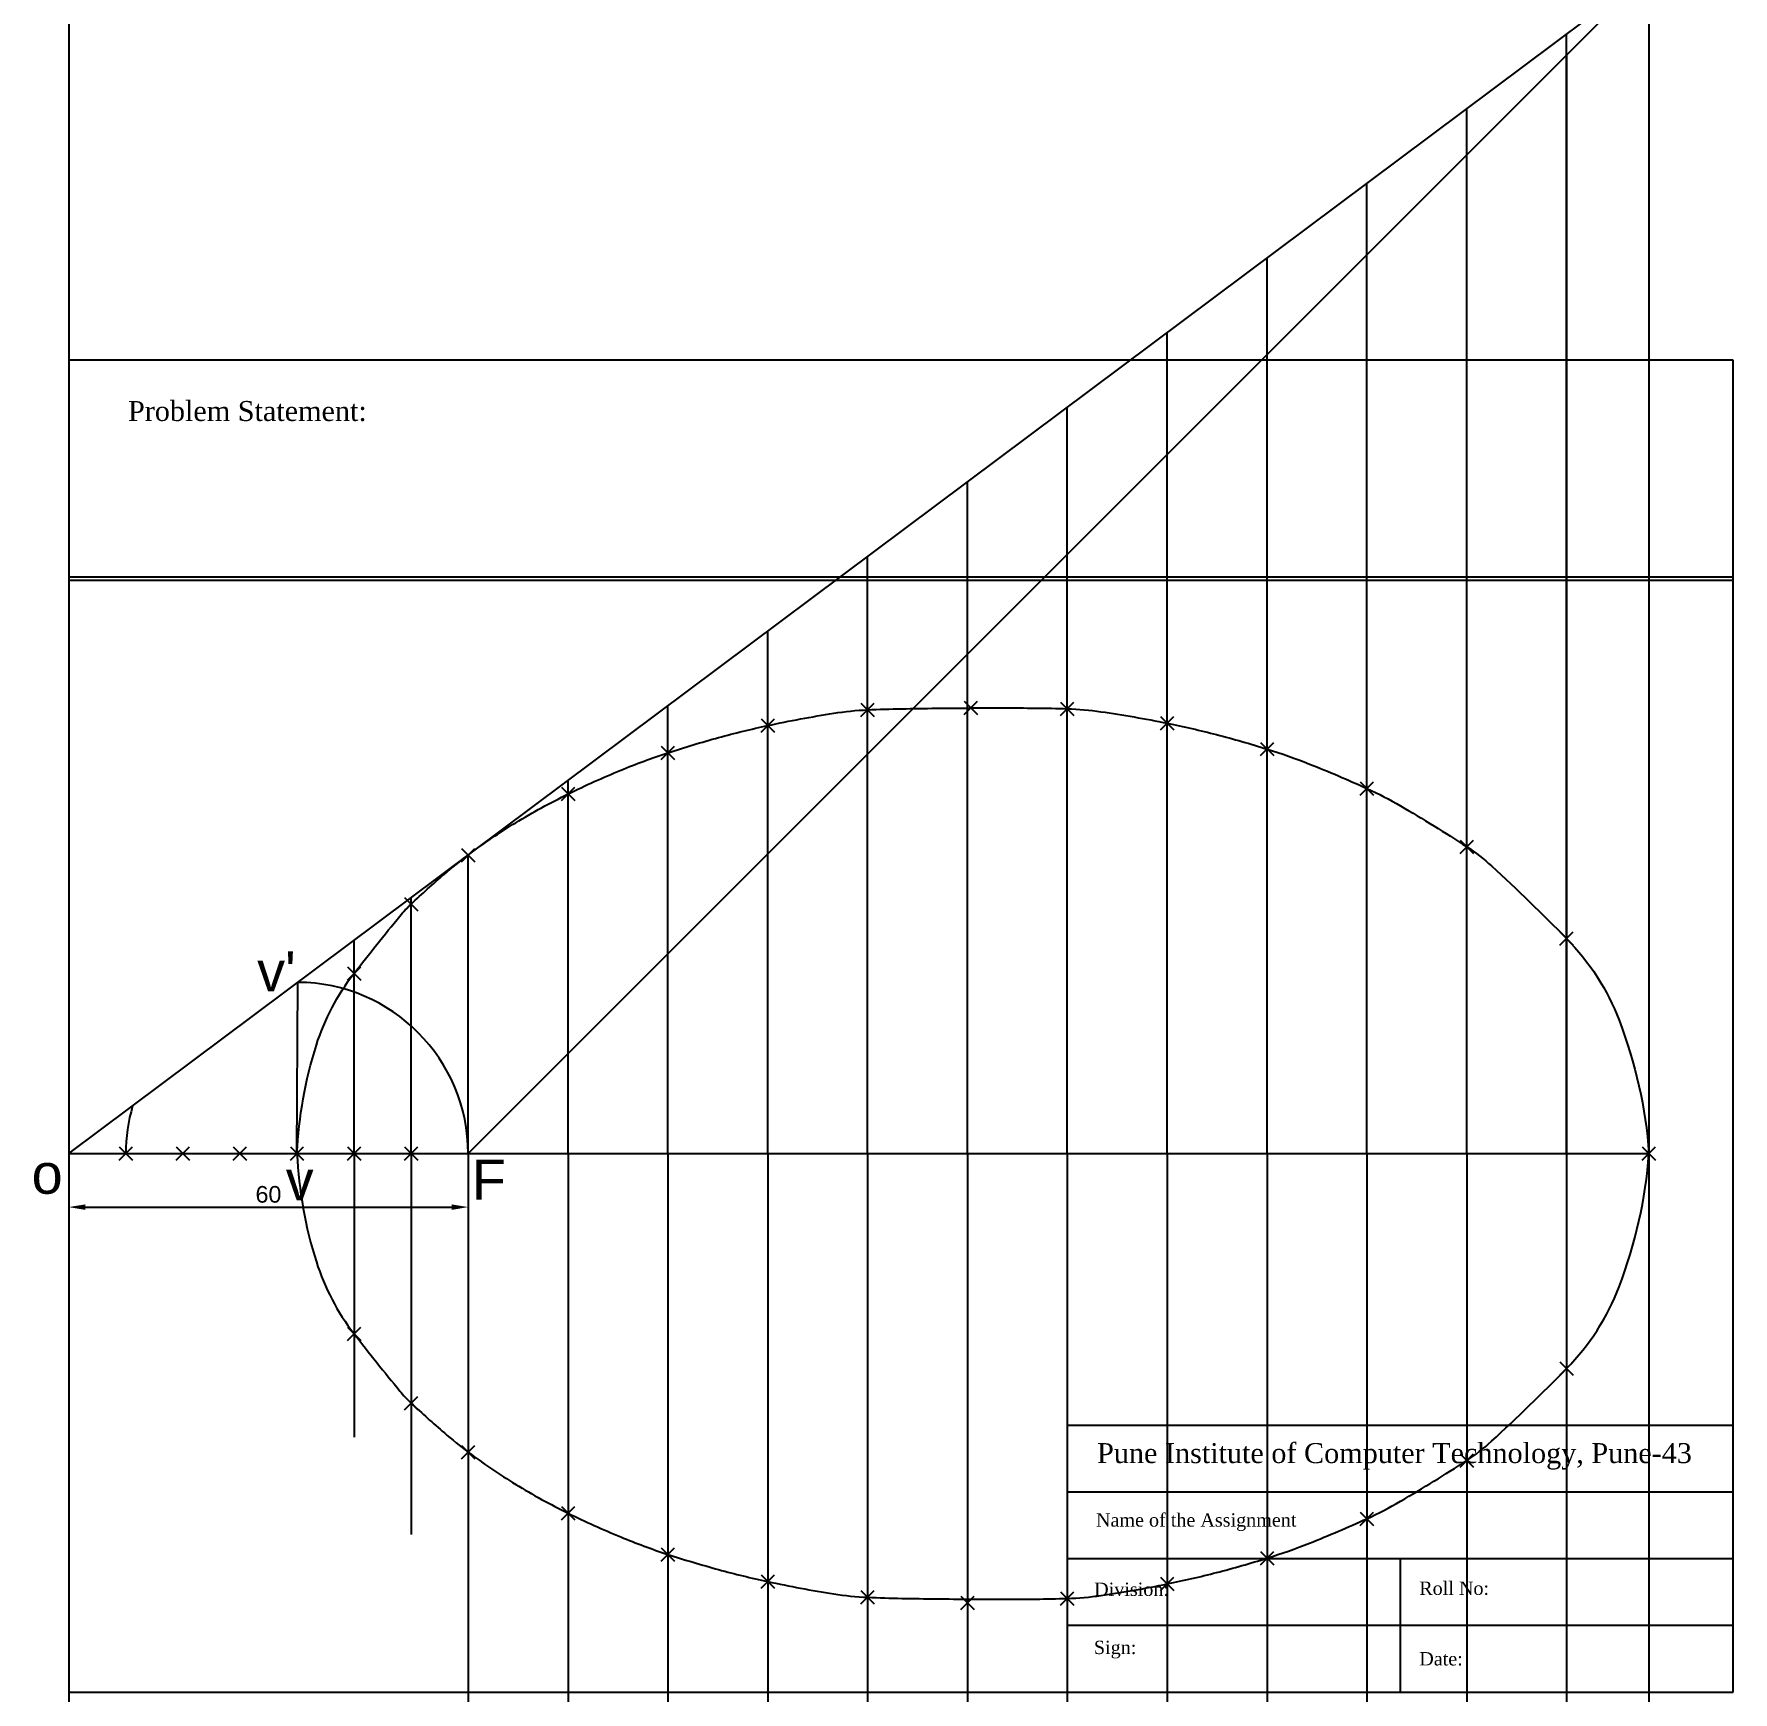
# Model space of a CAD drawing. Header units: millimetres. Extents: x -49 to 392, y -1000 to 1000.
# Drawn here: x -5.2 to 250, y -80.9 to 168.1 of the extents above; entities that cross this region are included whole.
import ezdxf

# ---------------------------------------------------------------- set-up
doc = ezdxf.new("R2010")
doc.units = ezdxf.units.MM
doc.header["$PDMODE"] = 3
doc.styles.get("Standard").update_dxf_attribs({"font": 'arial.ttf'})
doc.dimstyles.new('ISO-25', dxfattribs={"dimtxt": 2.5, "dimasz": 2.5, "dimexe": 1.25, "dimexo": 0.625, "dimtad": 1, "dimtxsty": 'Standard', "dimcen": 2.5, "dimadec": 0, "dimazin": 0, "dimtfac": 1, "dimtmove": 0, "dimatfit": 3, "dimfxl": 1, "dimarcsym": 0})

msp = doc.modelspace()

# ---------------------------------------------------------------- texts
for s, p in [("v'", (28.308, 24.355)), ('o', (-5.574, -6.038)), ('v', (32.599, -7.008)), ('F', (60.541, -6.921))]:
    msp.add_text(s, height=6).set_placement(p)
at = {"attachment_point": 1}
for s, insert, char_height in [('{\\fTimes New Roman Baltic|b0|i0|c0|p18;Problem Statement: }', (8.902, 113.012), 3), ('{\\fTimes New Roman Baltic|b0|i0|c0|p18;Name of the Assignment}', (154.303, -54.024), 2), ('{\\fTimes New Roman Baltic|b0|i0|c0|p18;Division:}', (154.034, -64.428), 2), ('{\\fTimes New Roman Baltic|b0|i0|c0|p18;Roll No: }', (202.867, -64.277), 2), ('{\\fTimes New Roman Baltic|b0|i0|c0|p18;Sign: }', (153.994, -73.162), 2), ('{\\fTimes New Roman Baltic|b0|i0|c0|p18;Date: }', (202.867, -74.868), 2)]:
    msp.add_mtext_dynamic_manual_height_columns(s, width=88.84533, gutter_width=1, heights=[0], dxfattribs=dict(at, insert=insert, char_height=char_height))
at = {"ltscale": 2, "insert": (154.473, -43.481), "char_height": 3, "attachment_point": 1}
msp.add_mtext_dynamic_manual_height_columns('{\\fTimes New Roman Baltic|b0|i0|c0|p18;Pune Institute of Computer Technology, Pune-43}', width=88.84533, gutter_width=1, heights=[0], dxfattribs=at)

# ---------------------------------------------------------------- blocks, each defined once
blk = doc.blocks.new('*D1')
at = {"color": 0, "lineweight": -2, "transparency": 16777216}
for p, q in [((0, -0.62), (0, -9.29)), ((60, -0.62), (60, -9.29)), ((2.5, -8.04), (57.5, -8.04))]:
    blk.add_line(p, q, dxfattribs=at)
at = {"color": 0, "transparency": 16777216}
for points in [[(2.5, -7.63), (2.5, -8.46), (0, -8.04)], [(57.5, -7.63), (57.5, -8.46), (60, -8.04)]]:
    blk.add_solid(points, dxfattribs=at)
at = {"layer": 'Defpoints', "color": 0, "transparency": 16777216}
for p in [(0, 0), (60, 0), (60, -8.04)]:
    blk.add_point(p, dxfattribs=at)
at = {"color": 0, "transparency": 16777216, "insert": (30, -6.14), "char_height": 2.5, "attachment_point": 5}
blk.add_mtext('60', dxfattribs=at)

# ---------------------------------------------------------------- dimensions: what is measured, and where the dimension line sits
dim = msp.add_linear_dim(base=(60, -8.045), p1=(0, 0), p2=(60, 0), dimstyle='ISO-25')
dim.commit()
dim.dimension.update_dxf_attribs({"geometry": '*D1', "text_midpoint": (30, -6.143)})

# ---------------------------------------------------------------- linework, layer by layer
for p, q in [((0, 1000), (0, -1000)), ((60, 0), (367.384, 307.384)), ((0, 0), (257.829, 192.659)), ((237.377, 177.377), (237.377, -223.618)), ((225, 0), (225, 168.128)), ((225, 165), (225, -223.618)), ((210, 0), (210, 156.92)), ((195, 0), (195, 145.711)), ((180, 0), (180, 134.503)), ((165, 0), (165, 123.294)), ((250, 119.14), (0, 119.14)), ((0, 119.14), (0, -80.86)), ((0, 119.14), (0, 69.14)), ((250, -80.86), (250, 119.14)), ((150, 0), (150, 112.086)), ((135, 0), (135, 100.877)), ((120, 0), (120, 89.668)), ((0, 86.62), (250, 86.62)), ((0, 86.12), (250, 86.12)), ((105, 0), (105, 78.46)), ((90, 0), (90, 67.251)), ((75, 0), (75, 56.043)), ((60, 0), (60, 44.834)), ((51.429, 0), (51.429, 38.429)), ((42.857, 0), (42.857, 32.024)), ((34.286, 0), (34.412, 25.714)), ((0, 0), (60, 0)), ((60, 0), (237.377, 0)), ((42.857, 0), (42.857, -42.567)), ((51.429, 0), (51.429, -57.194)), ((60, 0), (60, -223.618)), ((75, 0), (75, -223.618)), ((90, 0), (90, -223.618)), ((105, 0), (105, -223.618)), ((120, 0), (120, -223.618)), ((135, 0), (135, -223.618)), ((150, 0), (150, -223.618)), ((165, 0), (165, -223.618)), ((180, 0), (180, -223.618)), ((195, 0), (195, -223.618)), ((210, 0), (210, -223.618)), ((250, -80.86), (250, -5.86)), ((250, -80.86), (250, -30.86)), ((250, -40.86), (150, -40.86)), ((150, -40.86), (150, -80.86)), ((250, -50.86), (150, -50.86)), ((250, -60.86), (150, -60.86)), ((200, -60.86), (200, -80.86)), ((250, -70.86), (150, -70.86)), ((0, -80.86), (250, -80.86))]:
    msp.add_line(p, q)
for points in [[(34.286, 0, -0.0649906), (37.199, 16.28, -0.0886741), (42.857, 27.05, -0.0070322), (49.747, 35.662, -0.0315201), (51.429, 37.461, -0.0114044), (56.423, 41.959, -0.016706), (60, 44.834, -0.0237906), (67.136, 49.674, -0.0228587), (75, 53.998, -0.0163894), (82.91, 57.571, -0.0188242), (90, 60.189, -0.0125946), (97.619, 62.471, -0.0131854), (105, 64.273, -0.0141815), (114.918, 66.125, -0.0280272), (120, 66.637, -0.0065888), (125.139, 66.796, -0.0032725), (135.49, 66.914, -0.0030352), (145.259, 66.901, -0.0062536), (150, 66.807, -0.0280238), (155.058, 66.359, -0.0140933), (165, 64.625, -0.0129565), (172.42, 62.914, -0.0125161), (180, 60.753, -0.0182977), (186.381, 58.501, -0.0132177), (195, 54.834, -0.0248284), (200.056, 52.212, -0.0121019), (210, 46.085, -0.0418798), (213.733, 43.187, -0.0126011), (225, 32.282, -0.102971), (232.888, 20.012, -0.0728567), (237.377, 0)], [(34.286, 0, 0.0649906), (37.199, -16.28, 0.0886741), (42.857, -27.05, 0.0070322), (49.747, -35.662, 0.0315201), (51.429, -37.461, 0.0114044), (56.423, -41.959, 0.016706), (60, -44.834, 0.0237906), (67.136, -49.674, 0.0228587), (75, -53.998, 0.0163894), (82.91, -57.571, 0.0188242), (90, -60.189, 0.0125946), (97.619, -62.471, 0.0131854), (105, -64.273, 0.0141815), (114.918, -66.125, 0.0280272), (120, -66.637, 0.0065888), (125.139, -66.796, 0.0032725), (135.49, -66.914, 0.0030352), (145.259, -66.901, 0.0062536), (150, -66.807, 0.0280238), (155.058, -66.359, 0.0140933), (165, -64.625, 0.0129565), (172.42, -62.914, 0.0125161), (180, -60.753, 0.0182977), (186.381, -58.501, 0.0132177), (195, -54.834, 0.0248284), (200.056, -52.212, 0.0121019), (210, -46.085, 0.0418798), (213.733, -43.187, 0.0126011), (225, -32.282, 0.102971), (232.888, -20.012, 0.0728567), (237.377, 0)]]:
    msp.add_lwpolyline(points, format="xyb")
for start, end in [(0, 89.71847), (163.81844, 180)]:
    msp.add_arc((34.286, 0), 25.714, start, end)
for p in [(120, 66.637), (135.49, 66.914), (150, 66.807), (105, 64.273), (165, 64.625), (180, 60.753), (90, 60.189), (75, 53.998), (195, 54.834), (210, 46.085), (60, 44.834), (51.429, 37.461), (225, 32.282), (42.857, 27.05), (8.571, 0), (17.143, 0), (25.714, 0), (34.286, 0), (42.857, 0), (51.429, 0), (237.377, 0), (42.857, -27.05), (225, -32.282), (51.429, -37.461), (60, -44.834), (210, -46.085), (75, -53.998), (195, -54.834), (90, -60.189), (180, -60.753), (105, -64.273), (165, -64.625), (120, -66.637), (150, -66.807), (135, -67.462)]:
    msp.add_point(p)

msp.set_redraw_order([(e.dxf.handle, doc.entitydb.next_handle()) for e in msp.query("TEXT MTEXT ATTDEF DIMENSION ARC_DIMENSION")])  # texts and dimensions are drawn at this point

doc.saveas('drawing.dxf')
